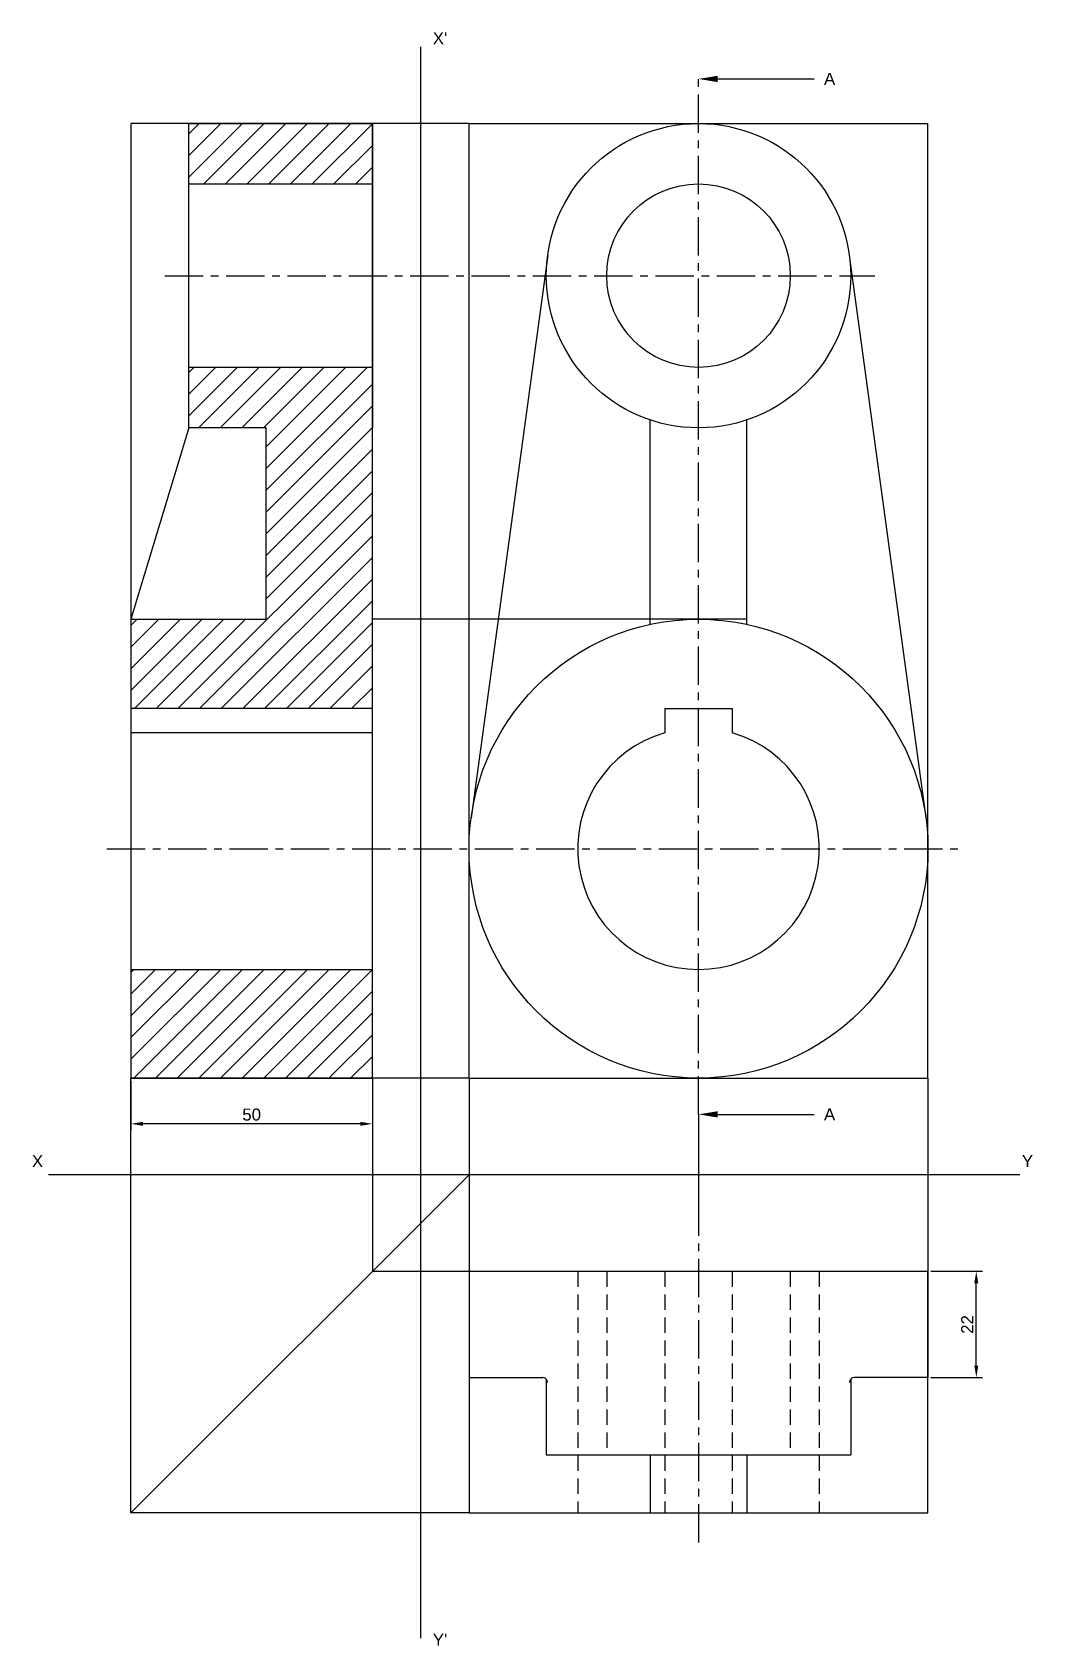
# Model space of a CAD drawing. Header units: millimetres. Extents: x 2726 to 5550, y 702 to 2199.
# Drawn here: x 3640.8 to 3847.9, y 1865 to 2199 of the extents above; entities that cross this region are included whole.
import ezdxf
from ezdxf import colors
from ezdxf.entities.mleader import LeaderData, LeaderLine
from ezdxf.math import Vec2, Vec3

# ---------------------------------------------------------------- set-up
doc = ezdxf.new("R2010")
doc.units = ezdxf.units.MM
doc.linetypes.add('CENTER', pattern=[50.8, 31.75, -6.35, 6.35, -6.35])
doc.linetypes.add('DASHED', pattern=[19.05, 12.7, -6.35])
doc.styles.get("Standard").update_dxf_attribs({"font": 'arial.ttf'})
doc.dimstyles.new('ISO-25H', dxfattribs={"dimtxt": 2.5, "dimasz": 2.5, "dimexe": 1.25, "dimexo": 0.625, "dimtad": 1, "dimtoh": 1, "dimtxsty": 'Standard', "dimcen": 2.5, "dimclrt": 7, "dimadec": 0, "dimazin": 0, "dimtfac": 1, "dimtmove": 0, "dimatfit": 3, "dimfxl": 1, "dimarcsym": 0})

msp = doc.modelspace()

# ---------------------------------------------------------------- texts
at = {"char_height": 2.5, "attachment_point": 1}
for s, width, insert in [("X'", 11.10571, (3723.68, 2199.006)), ('X', 7.64299, (3640.703, 1966.548)), ('Y', 7.64299, (3845.615, 1966.548)), ("Y'", 11.10571, (3723.68, 1867.452))]:
    msp.add_mtext_dynamic_manual_height_columns(s, width=width, gutter_width=12.5, heights=[0], dxfattribs=dict(at, insert=insert))

# ---------------------------------------------------------------- blocks, each defined once
blk = doc.blocks.new('*D76')
at = {"color": 0, "lineweight": -2, "transparency": 16777216}
for p, q in [((3826.81, 1942.47), (3837.44, 1942.47)), ((3836.19, 1922.97), (3836.19, 1939.97)), ((3826.81, 1920.47), (3837.44, 1920.47))]:
    blk.add_line(p, q, dxfattribs=at)
at = {"color": 0, "transparency": 16777216}
for points in [[(3835.77, 1939.97), (3836.6, 1939.97), (3836.19, 1942.47)], [(3835.77, 1922.97), (3836.6, 1922.97), (3836.19, 1920.47)]]:
    blk.add_solid(points, dxfattribs=at)
at = {"layer": 'Defpoints', "color": 0, "transparency": 16777216}
for p in [(3826.19, 1942.47), (3836.19, 1942.47), (3826.19, 1920.47)]:
    blk.add_point(p, dxfattribs=at)
at = {"color": 7, "transparency": 16777216, "insert": (3834.31, 1931.47), "char_height": 2.5, "attachment_point": 5, "rotation": 90}
blk.add_mtext('22', dxfattribs=at)
blk = doc.blocks.new('*D77')
at = {"color": 0, "lineweight": -2, "transparency": 16777216}
for p, q in [((3661.19, 1981.84), (3661.19, 1971.76)), ((3711.19, 1981.84), (3711.19, 1971.76)), ((3708.69, 1973.01), (3663.69, 1973.01))]:
    blk.add_line(p, q, dxfattribs=at)
at = {"color": 0, "transparency": 16777216}
for points in [[(3663.69, 1973.42), (3663.69, 1972.59), (3661.19, 1973.01)], [(3708.69, 1973.42), (3708.69, 1972.59), (3711.19, 1973.01)]]:
    blk.add_solid(points, dxfattribs=at)
at = {"layer": 'Defpoints', "color": 0, "transparency": 16777216}
for p in [(3661.19, 1982.47), (3711.19, 1982.47), (3661.19, 1973.01)]:
    blk.add_point(p, dxfattribs=at)
at = {"color": 7, "transparency": 16777216, "insert": (3686.19, 1974.91), "char_height": 2.5, "attachment_point": 5}
blk.add_mtext('50', dxfattribs=at)

# ---------------------------------------------------------------- dimensions: what is measured, and where the dimension line sits
dim = msp.add_linear_dim(base=(3661.186, 1973.008), p1=(3711.186, 1982.466), p2=(3661.186, 1982.466), dimstyle='ISO-25H')
dim.commit()
dim.dimension.update_dxf_attribs({"geometry": '*D77', "text_midpoint": (3686.186, 1974.91)})
dim = msp.add_linear_dim(base=(3836.186, 1942.466), p1=(3826.186, 1920.466), p2=(3826.186, 1942.466), angle=90, dimstyle='ISO-25H')
dim.commit()
dim.dimension.update_dxf_attribs({"geometry": '*D76', "text_midpoint": (3834.306, 1931.466)})

# ---------------------------------------------------------------- hatches: boundary and pattern name
h = msp.add_hatch()
h.set_pattern_fill('ANSI31', color=256)
h.paths.add_polyline_path([(3711.186, 2180.108), (3673.186, 2180.108), (3673.186, 2167.608), (3711.186, 2167.608)])
h = msp.add_hatch()
h.set_pattern_fill('ANSI31', color=256)
h.paths.add_polyline_path([(3711.186, 2117.108), (3711.186, 2129.608), (3673.186, 2129.608), (3673.186, 2117.108), (3689.186, 2117.108), (3689.186, 2077.466), (3661.186, 2077.466), (3661.186, 2058.966), (3711.186, 2058.966)])
h.paths.add_polyline_path([(3711.186, 2004.966), (3661.186, 2004.966), (3661.186, 1982.466), (3711.186, 1982.466)])

# ---------------------------------------------------------------- linework, layer by layer
at = {"color": 252}
for p, q in [((3721.186, 1866.539), (3721.186, 2195.958)), ((3731.186, 2180.108), (3661.186, 2180.108)), ((3661.186, 2180.108), (3661.186, 1982.466)), ((3711.186, 1982.466), (3711.186, 2180.108)), ((3731.186, 1982.466), (3731.186, 2180.108)), ((3731.186, 2180.108), (3826.186, 2180.108)), ((3826.186, 1982.466), (3826.186, 2180.108)), ((3788.686, 2077.466), (3711.186, 2077.466)), ((3711.186, 1982.466), (3661.186, 1982.466)), ((3661.186, 1892.466), (3661.186, 1982.466)), ((3731.186, 1982.466), (3711.186, 1982.466)), ((3711.186, 1982.466), (3711.186, 1942.466)), ((3731.186, 1982.466), (3826.186, 1982.466)), ((3731.186, 1982.466), (3731.186, 1942.466)), ((3826.186, 1982.466), (3826.186, 1942.466)), ((3778.686, 1974.966), (3778.686, 1957.757)), ((3845.202, 1962.466), (3644.134, 1962.466)), ((3731.186, 1962.466), (3661.186, 1892.466)), ((3731.186, 1942.466), (3711.186, 1942.466)), ((3731.186, 1892.466), (3661.186, 1892.466))]:
    msp.add_line(p, q, dxfattribs=at)
at = {"color": 252, "linetype": 'CENTER', "ltscale": 0.25}
for p, q in [((3778.686, 1974.966), (3778.686, 2189.966)), ((3668.186, 2148.608), (3815.186, 2148.608)), ((3656.186, 2029.966), (3833.686, 2029.966)), ((3778.686, 1957.757), (3778.686, 1885.714))]:
    msp.add_line(p, q, dxfattribs=at)
for p, q in [((3673.186, 2117.108), (3673.186, 2180.108)), ((3673.186, 2180.108), (3711.186, 2180.108)), ((3711.186, 2180.108), (3711.186, 2117.108)), ((3673.186, 2167.608), (3711.186, 2167.608)), ((3747.474, 2152.856), (3731.62, 2036.372)), ((3809.898, 2152.856), (3825.752, 2036.372)), ((3711.186, 2129.608), (3673.186, 2129.608)), ((3768.686, 2076.401), (3768.686, 2118.738)), ((3788.686, 2076.401), (3788.686, 2118.738)), ((3673.186, 2117.108), (3661.186, 2077.466)), ((3689.186, 2117.108), (3673.186, 2117.108)), ((3689.186, 2077.466), (3689.186, 2117.108)), ((3711.186, 1982.466), (3711.186, 2117.108)), ((3661.186, 2077.466), (3661.186, 1982.466)), ((3661.186, 2077.466), (3689.186, 2077.466)), ((3711.186, 2058.966), (3661.186, 2058.966)), ((3771.686, 2058.966), (3771.686, 2053.966)), ((3771.686, 2058.966), (3785.686, 2058.966)), ((3785.686, 2058.966), (3785.686, 2053.966)), ((3711.186, 2053.966), (3661.186, 2053.966)), ((3826.186, 1982.466), (3826.186, 2029.966)), ((3661.186, 2004.966), (3711.186, 2004.966)), ((3661.186, 1982.466), (3711.186, 1982.466)), ((3826.186, 1942.466), (3731.186, 1942.466)), ((3731.186, 1942.466), (3731.186, 1892.466)), ((3826.186, 1892.466), (3826.186, 1942.466)), ((3826.186, 1942.466), (3826.186, 1920.466)), ((3731.186, 1920.466), (3746.459, 1920.466)), ((3747.186, 1920.153), (3747.186, 1904.466)), ((3810.186, 1920.153), (3810.186, 1904.466)), ((3826.186, 1920.466), (3810.913, 1920.466)), ((3747.186, 1904.466), (3810.186, 1904.466)), ((3768.686, 1904.466), (3768.686, 1892.466)), ((3788.686, 1904.466), (3788.686, 1892.466)), ((3731.186, 1892.466), (3826.186, 1892.466))]:
    msp.add_line(p, q)
at = {"color": 7, "linetype": 'DASHED', "ltscale": 0.25}
for p, q in [((3753.686, 1942.466), (3753.686, 1892.466)), ((3759.686, 1942.466), (3759.686, 1904.466)), ((3771.686, 1942.466), (3771.686, 1892.466)), ((3785.686, 1942.466), (3785.686, 1892.466)), ((3797.686, 1942.466), (3797.686, 1904.466)), ((3803.686, 1942.466), (3803.686, 1892.466))]:
    msp.add_line(p, q, dxfattribs=at)
for centre, radius in [((3778.686, 2148.608), 31.5), ((3778.686, 2148.608), 19), ((3778.686, 2029.966), 47.5)]:
    msp.add_circle(centre, radius)
for centre, radius, start, end in [((3778.686, 2029.966), 25, 106.2602, 73.7398), ((3746.459, 1919.466), 1, 0, 90), ((3810.913, 1919.466), 1, 90, 180)]:
    msp.add_arc(centre, radius, start, end)

msp.set_redraw_order([(e.dxf.handle, doc.entitydb.next_handle()) for e in msp.query("TEXT MTEXT ATTDEF DIMENSION ARC_DIMENSION")])  # texts and dimensions are drawn at this point

# ---------------------------------------------------------------- leaders
ml = msp.add_multileader_mtext('Standard')
ml.set_content('A', color=256)
ml.set_leader_properties()
ml.build(insert=Vec2(0, 0))
ctx = ml.context
ctx.base_point, ctx.char_height, ctx.plane_origin = Vec3(3802.658, 2189.345), 2.5, Vec3(3778.686, 2189.345)
notes = []
notes.append((ctx, [(0, (1, 1, 0), (3794.658, 2189.345), (1, 0), 8, [(0, [(3778.686, 2189.345)], 0, [])])]))
ctx.mtext.insert, ctx.mtext.flow_direction = Vec3(3804.658, 2190.595), 5
ml = msp.add_multileader_mtext('Standard')
ml.set_content('A', color=256)
ml.set_leader_properties()
ml.build(insert=Vec2(0, 0))
ctx = ml.context
ctx.base_point, ctx.char_height, ctx.plane_origin = Vec3(3802.658, 1974.966), 2.5, Vec3(3778.686, 1974.966)
notes.append((ctx, [(0, (1, 1, 0), (3794.658, 1974.966), (1, 0), 8, [(0, [(3778.686, 1974.966)], 0, [])])]))
ctx.mtext.insert, ctx.mtext.flow_direction = Vec3(3804.658, 1976.216), 5
for ctx, leaders in notes:
    for number, flags, end, landing, length, lines in leaders:
        leader = LeaderData()
        leader.index, (leader.has_last_leader_line, leader.has_dogleg_vector, leader.attachment_direction) = number, flags
        leader.last_leader_point, leader.dogleg_vector, leader.dogleg_length = Vec3(end), Vec3(landing), length
        for number, points, colour, breaks in lines:
            line = LeaderLine()
            line.index, line.vertices, line.color, line.breaks = number, Vec3.list(points), colors.encode_raw_color(colour), breaks
            leader.lines.append(line)
        ctx.leaders.append(leader)

doc.saveas('drawing.dxf')
